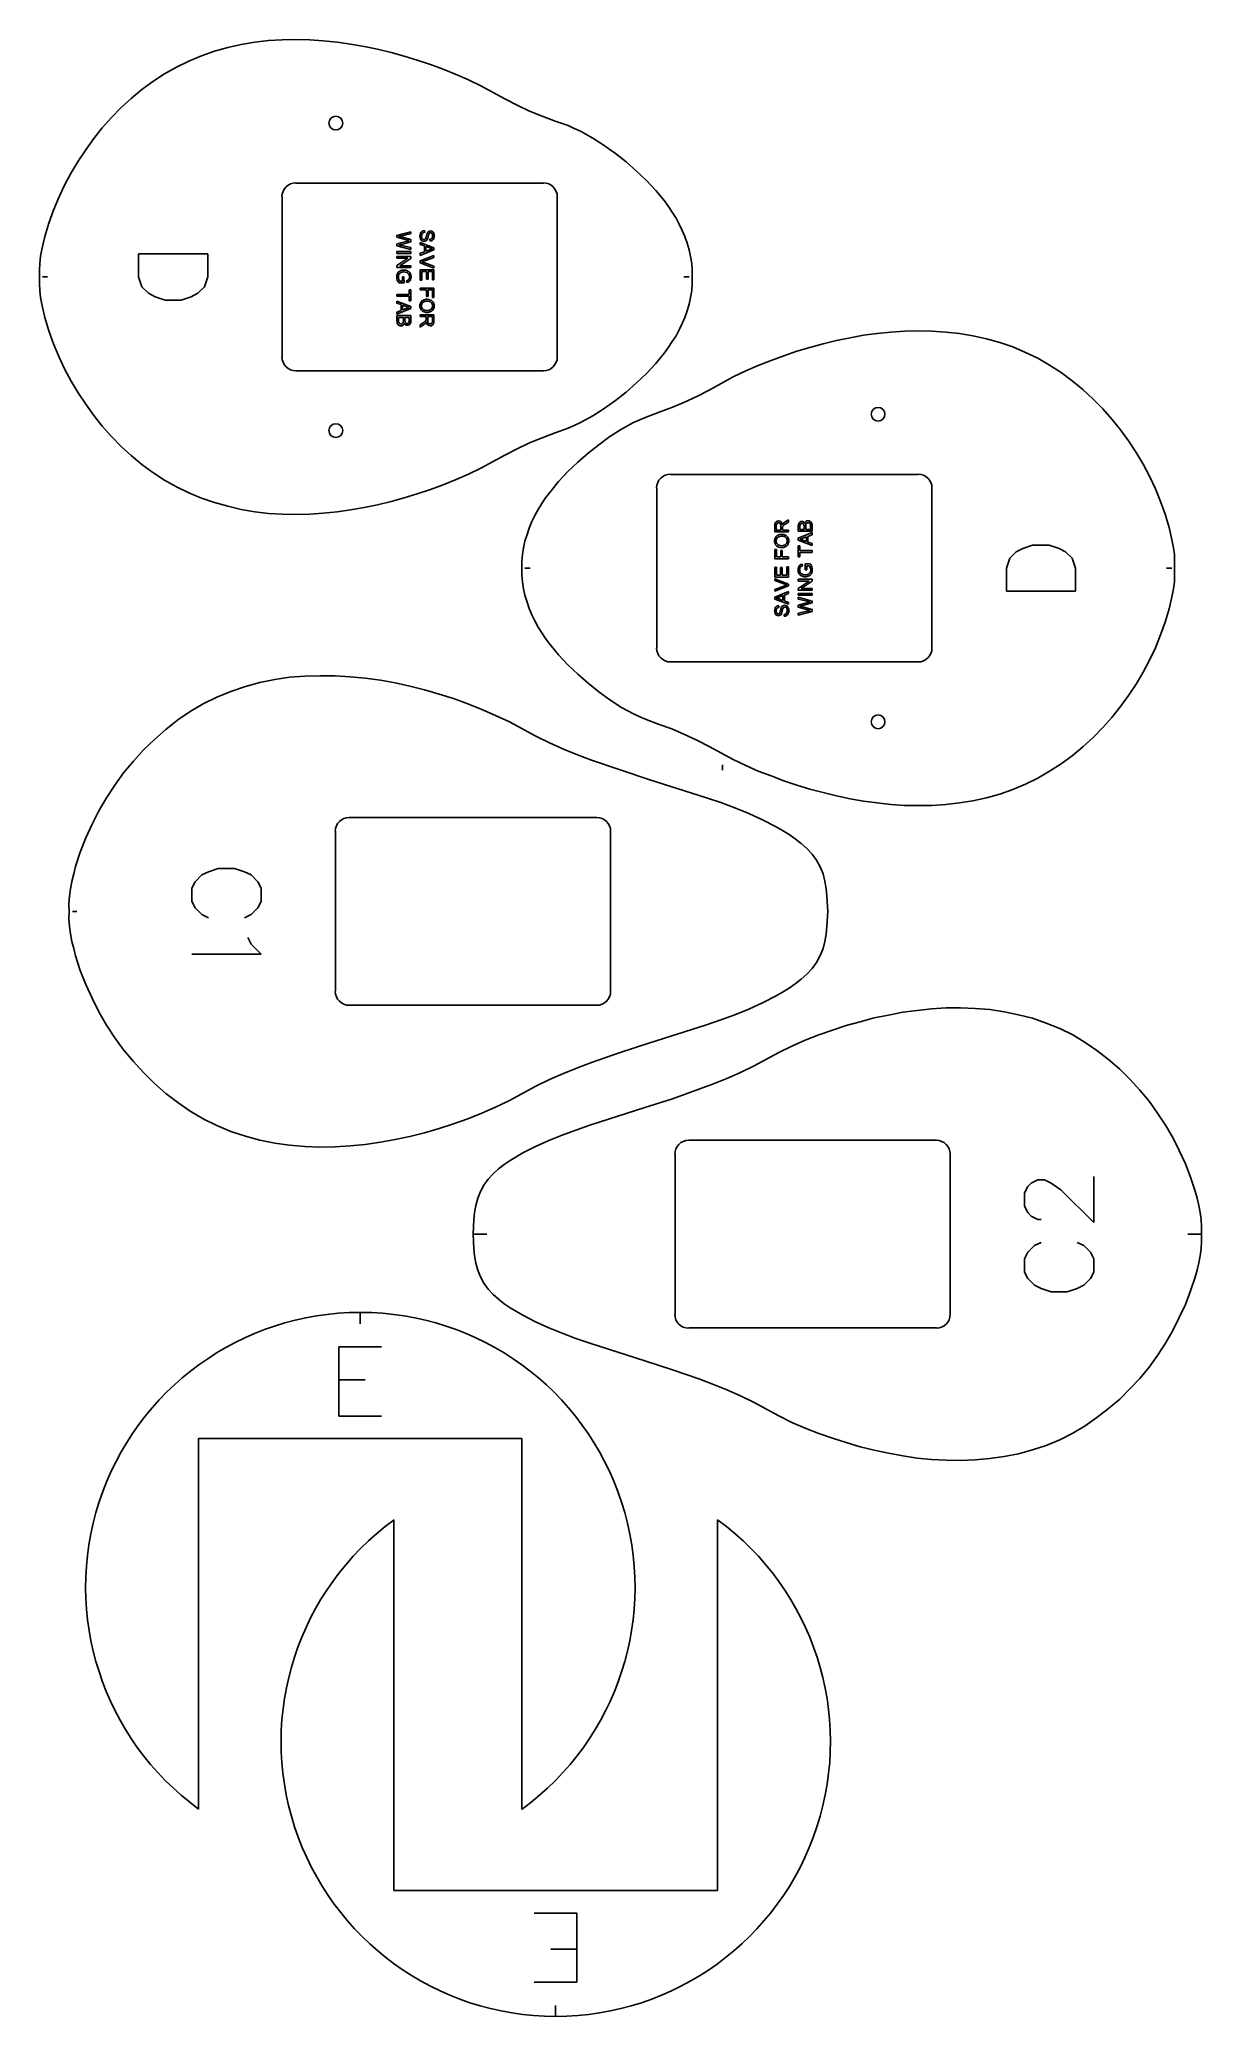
# Model space of a CAD drawing. Extents: x 276 to 490, y 8 to 371.
import ezdxf

# ---------------------------------------------------------------- set-up
doc = ezdxf.new("R2010")
doc.units = 0
doc.layers.add('Layer_1', color=7, linetype='CONTINUOUS')

msp = doc.modelspace()

# ---------------------------------------------------------------- linework, layer by layer
at = {"layer": 'Layer_1', "color": 7}
for p, q in [((313.106594, 370.270998), (315.587158, 370.667887)), ((315.587158, 370.667887), (318.117309, 370.965547)), ((318.117309, 370.965547), (320.647488, 371.114391)), ((320.647488, 371.114391), (323.177638, 371.164001)), ((323.177638, 371.164001), (325.70782, 371.114391)), ((325.70782, 371.114391), (328.18839, 370.915932)), ((328.18839, 370.915932), (330.71854, 370.667887)), ((330.71854, 370.667887), (333.1991, 370.320612)), ((301.199921, 366.103648), (303.482026, 367.195114)), ((303.482026, 367.195114), (305.813746, 368.187323)), ((305.813746, 368.187323), (308.195081, 369.030716)), ((308.195081, 369.030716), (310.62603, 369.725265)), ((310.62603, 369.725265), (313.106594, 370.270998)), ((333.1991, 370.320612), (335.67966, 369.874109)), ((335.67966, 369.874109), (338.16023, 369.37799)), ((338.16023, 369.37799), (340.64076, 368.782671)), ((340.64076, 368.782671), (343.07171, 368.137708)), ((343.07171, 368.137708), (345.45305, 367.393544)), ((345.45305, 367.393544), (347.884, 366.599766)), ((294.849695, 361.985941), (296.883755, 363.474268)), ((296.883755, 363.474268), (299.017016, 364.863394)), ((299.017016, 364.863394), (301.199921, 366.103648)), ((347.884, 366.599766), (350.21572, 365.706759)), ((350.21572, 365.706759), (352.59704, 364.764165)), ((352.59704, 364.764165), (354.87918, 363.771928)), ((354.87918, 363.771928), (357.16129, 362.68049)), ((291.029619, 358.661984), (292.914864, 360.34877)), ((292.914864, 360.34877), (294.849695, 361.985941)), ((357.16129, 362.68049), (361.57669, 360.24954)), ((361.57669, 360.24954), (363.80918, 359.108488)), ((287.556846, 354.941138), (289.243632, 356.826382)), ((289.243632, 356.826382), (291.029619, 358.661984)), ((363.80918, 359.108488), (366.09128, 358.01705)), ((366.09128, 358.01705), (368.423, 357.074427)), ((368.423, 357.074427), (370.80434, 356.18142)), ((370.80434, 356.18142), (373.18567, 355.338055)), ((284.530577, 350.92266), (286.018905, 352.956692)), ((286.018905, 352.956692), (287.556846, 354.941138)), ((373.18567, 355.338055), (374.32674, 354.841937)), ((374.32674, 354.841937), (375.46781, 354.296203)), ((375.46781, 354.296203), (377.7003, 353.055921)), ((377.7003, 353.055921), (379.83359, 351.716438)), ((281.851583, 346.656081), (283.141451, 348.838985)), ((283.141451, 348.838985), (284.530577, 350.92266)), ((379.83359, 351.716438), (381.86765, 350.228083)), ((381.86765, 350.228083), (383.85209, 348.690141)), ((280.660916, 344.42359), (281.851583, 346.656081)), ((383.85209, 348.690141), (385.73731, 347.003355)), ((385.73731, 347.003355), (387.57291, 345.266983)), ((387.57291, 345.266983), (389.30931, 343.431381)), ((278.626855, 339.809765), (279.569449, 342.141485)), ((279.569449, 342.141485), (280.660916, 344.42359)), ((320.647483, 312.821304), (320.647483, 342.240714)), ((323.177633, 344.770865), (368.67107, 344.770865)), ((371.20122, 342.240714), (371.20122, 312.821304)), ((389.30931, 343.431381), (390.89687, 341.496522)), ((390.89687, 341.496522), (391.64103, 340.454699)), ((277.783462, 337.42843), (278.626855, 339.809765)), ((391.64103, 340.454699), (392.33558, 339.412875)), ((392.33558, 339.412875), (393.03013, 338.321409)), ((393.03013, 338.321409), (393.62548, 337.229971)), ((276.493566, 332.566531), (277.039299, 334.99748)), ((277.039299, 334.99748), (277.783462, 337.42843)), ((341.73223, 335.173098), (344.27256, 335.847168)), ((341.73223, 334.829996), (341.73223, 335.173098)), ((343.6678, 334.291086), (341.73223, 334.829996)), ((342.55706, 334.894113), (344.27256, 334.410653)), ((344.27256, 335.502335), (342.60731, 335.115915)), ((344.27256, 335.847168), (344.27256, 335.502335)), ((344.27256, 334.410653), (344.27256, 334.005171)), ((346.81487, 336.078327), (346.81494, 336.078334)), ((346.81494, 336.078334), (346.84264, 335.761226)), ((347.82345, 334.132358), (347.79915, 334.454664)), ((393.62548, 337.229971), (394.1712, 336.088919)), ((394.1712, 336.088919), (394.6673, 334.947866)), ((394.6673, 334.947866), (395.06419, 333.757198)), ((276.096677, 330.036352), (276.245521, 331.326249)), ((276.245521, 331.326249), (276.493566, 332.566531)), ((341.73223, 333.601422), (343.6678, 334.136866)), ((341.73223, 333.277383), (341.73223, 333.601422)), ((344.27256, 332.580786), (341.73223, 333.277383)), ((341.73223, 332.20937), (344.27256, 332.20937)), ((341.73223, 331.873201), (341.73223, 332.20937)), ((344.27256, 331.873201), (341.73223, 331.873201)), ((341.73223, 331.283481), (344.27256, 331.283481)), ((341.73223, 330.961175), (341.73223, 331.283481)), ((341.73223, 329.626896), (343.72845, 330.961175)), ((343.72845, 330.961175), (341.73223, 330.961175)), ((344.27256, 330.938648), (342.27807, 329.60437)), ((342.64023, 333.317238), (344.27256, 332.918688)), ((344.27256, 334.005171), (342.9868, 333.641277)), ((344.27256, 332.918688), (344.27256, 332.580786)), ((344.27256, 332.20937), (344.27256, 331.873201)), ((344.27256, 331.283481), (344.27256, 330.938648)), ((345.99878, 333.875897), (348.53911, 332.900314)), ((345.99878, 333.518934), (345.99878, 333.875897)), ((346.76816, 333.239949), (345.99878, 333.518934)), ((348.53911, 332.538153), (345.99878, 331.498456)), ((345.99878, 331.881411), (346.76816, 332.177725)), ((345.99878, 331.498456), (345.99878, 331.881411)), ((345.99878, 330.503798), (348.53911, 331.488045)), ((348.53911, 331.124151), (346.69364, 330.463943)), ((346.76816, 332.177725), (346.76816, 333.239949)), ((347.04194, 333.14291), (347.04194, 332.281694)), ((347.78706, 332.863925), (347.04194, 333.14291)), ((347.04194, 332.281694), (347.74547, 332.546817)), ((348.53911, 332.900314), (348.53911, 332.538153)), ((348.53911, 331.488045), (348.53911, 331.124151)), ((395.06419, 333.757198), (395.46108, 332.516916)), ((395.46108, 332.516916), (395.70915, 331.276634)), ((395.70915, 331.276634), (395.90758, 330.036352)), ((276.047057, 328.79607), (276.096677, 330.036352)), ((276.047057, 327.555788), (276.047057, 328.79607)), ((276.047057, 327.555788), (276.047057, 326.26592)), ((277.535384, 327.555788), (276.59279, 327.555788)), ((341.73223, 329.282063), (341.73223, 329.626896)), ((344.27256, 329.282063), (341.73223, 329.282063)), ((342.27807, 329.60437), (344.27256, 329.60437)), ((342.72861, 327.529107), (343.02665, 327.529107)), ((342.72893, 326.782259), (342.72861, 327.529107)), ((343.02665, 327.529107), (343.02865, 326.45302)), ((344.27256, 329.60437), (344.27256, 329.282063)), ((345.99878, 330.158965), (345.99878, 330.503798)), ((348.53911, 329.164322), (345.99878, 330.158965)), ((345.99878, 328.855867), (348.53911, 328.855867)), ((345.99878, 326.960152), (345.99878, 328.855867)), ((347.16324, 328.519698), (346.29856, 328.519698)), ((346.29856, 328.519698), (346.29856, 326.960152)), ((346.69364, 330.193622), (348.53911, 329.507422)), ((347.16324, 327.114373), (347.16324, 328.519698)), ((347.46129, 327.114373), (347.16324, 327.114373)), ((348.23933, 328.519698), (347.46129, 328.519698)), ((347.46129, 328.519698), (347.46129, 327.114373)), ((348.23933, 327.019068), (348.23933, 328.519698)), ((348.53911, 327.019068), (348.23933, 327.019068)), ((348.53911, 329.507422), (348.53911, 329.164322)), ((348.53911, 328.855867), (348.53911, 327.019068)), ((395.46107, 327.555788), (394.46886, 327.555788)), ((395.90758, 330.036352), (396.00678, 328.79607)), ((396.00678, 328.79607), (396.00678, 327.555788)), ((396.00678, 326.26592), (396.00678, 327.555788)), ((276.047057, 326.26592), (276.096677, 325.025638)), ((276.096677, 325.025638), (276.245521, 323.785356)), ((276.245521, 323.785356), (276.493566, 322.545074)), ((341.73223, 324.323908), (343.97278, 324.323908)), ((341.73223, 323.987739), (341.73223, 324.323908)), ((343.97278, 323.987739), (341.73223, 323.987739)), ((343.02865, 326.45302), (342.08599, 326.45302)), ((342.25587, 326.782259), (342.72893, 326.782259)), ((343.56234, 326.491143), (343.47914, 326.794388)), ((343.97278, 324.323908), (343.97278, 325.160864)), ((343.97278, 325.160864), (344.27256, 325.160864)), ((343.97278, 323.147317), (343.97278, 323.987739)), ((344.27256, 325.160864), (344.27256, 323.147317)), ((346.29856, 326.960152), (345.99878, 326.960152)), ((345.99878, 325.491738), (348.53911, 325.491738)), ((345.99878, 325.15557), (345.99878, 325.491738)), ((347.15284, 325.15557), (345.99878, 325.15557)), ((347.15284, 323.963383), (347.15284, 325.15557)), ((347.45262, 323.963383), (347.15284, 323.963383)), ((347.23602, 323.44296), (347.23602, 323.44296)), ((348.23933, 325.15557), (347.45262, 325.15557)), ((347.45262, 325.15557), (347.45262, 323.963383)), ((348.23933, 323.777971), (348.23933, 325.15557)), ((348.53911, 323.777971), (348.23933, 323.777971)), ((348.53911, 325.491738), (348.53911, 323.777971)), ((395.46108, 322.545074), (395.70915, 323.785356)), ((395.70915, 323.785356), (395.90758, 325.025638)), ((395.90758, 325.025638), (396.00678, 326.26592)), ((276.493566, 322.545074), (277.039299, 320.06451)), ((277.039299, 320.06451), (277.783462, 317.633589)), ((341.7322, 319.480065), (341.73223, 320.448717)), ((341.73223, 323.080896), (344.27256, 322.105313)), ((341.73223, 322.723933), (341.73223, 323.080896)), ((342.50161, 322.444948), (341.73223, 322.723933)), ((344.27256, 321.743152), (341.73223, 320.703455)), ((341.73223, 321.08641), (342.50161, 321.382724)), ((341.73223, 320.703455), (341.73223, 321.08641)), ((341.73223, 320.448717), (344.27256, 320.448717)), ((342.9053, 320.112549), (342.03201, 320.112548)), ((342.03201, 320.112548), (342.03201, 319.480066)), ((342.50161, 321.382724), (342.50161, 322.444948)), ((342.77539, 322.347909), (342.77539, 321.486693)), ((343.52051, 322.068924), (342.77539, 322.347909)), ((342.77539, 321.486693), (343.47892, 321.751816)), ((342.9053, 319.52512), (342.9053, 320.112549)), ((343.20514, 320.112548), (343.20514, 319.563242)), ((343.97274, 320.112548), (343.20514, 320.112548)), ((343.97274, 319.604829), (343.97274, 320.112548)), ((344.27256, 323.147317), (343.97278, 323.147317)), ((344.27256, 322.105313), (344.27256, 321.743152)), ((344.27256, 320.448717), (344.27256, 319.495661)), ((345.99878, 320.574625), (348.53911, 320.574625)), ((345.99879, 320.238456), (345.99878, 320.574625)), ((347.12686, 320.238456), (345.99879, 320.238456)), ((347.12686, 319.84857), (347.12686, 320.238456)), ((347.23102, 323.096394), (347.23102, 323.096394)), ((348.25841, 320.238457), (347.41797, 320.238456)), ((347.41797, 320.238456), (347.41797, 319.515867)), ((348.25841, 319.434424), (348.25841, 320.238457)), ((348.53911, 320.574625), (348.53911, 319.448286)), ((394.1712, 318.973072), (394.6673, 320.114124)), ((394.6673, 320.114124), (395.06419, 321.304792)), ((395.06419, 321.304792), (395.46108, 322.545074)), ((277.783462, 317.633589), (278.626855, 315.252226)), ((345.9988, 318.75862), (346.52731, 319.094789)), ((346.6902, 318.777682), (345.9988, 318.33581)), ((345.9988, 318.33581), (345.9988, 318.75862)), ((392.33558, 315.649115), (393.03013, 316.740581)), ((393.03013, 316.740581), (393.62548, 317.832019)), ((393.62548, 317.832019), (394.1712, 318.973072)), ((425.0207, 316.36105), (422.54014, 315.864932)), ((427.50127, 316.807554), (425.0207, 316.36105)), ((429.98183, 317.154828), (427.50127, 316.807554)), ((432.51198, 317.402873), (429.98183, 317.154828)), ((434.99254, 317.551717), (432.51198, 317.402873)), ((437.52272, 317.650947), (434.99254, 317.551717)), ((440.05287, 317.601337), (437.52272, 317.650947)), ((442.58305, 317.402878), (440.05287, 317.601337)), ((445.11323, 317.154833), (442.58305, 317.402878)), ((447.59377, 316.708329), (445.11323, 317.154833)), ((450.07433, 316.162596), (447.59377, 316.708329)), ((452.50528, 315.468047), (450.07433, 316.162596)), ((278.626855, 315.252226), (279.569449, 312.920505)), ((279.569449, 312.920505), (280.660916, 310.6384)), ((389.30931, 311.630637), (390.89687, 313.565468)), ((390.89687, 313.565468), (391.64103, 314.607291)), ((391.64103, 314.607291), (392.33558, 315.649115)), ((412.81637, 313.037093), (410.48465, 312.1937)), ((415.24732, 313.880486), (412.81637, 313.037093)), ((417.62865, 314.575035), (415.24732, 313.880486)), ((420.0596, 315.269584), (417.62865, 314.575035)), ((422.54014, 315.864932), (420.0596, 315.269584)), ((454.88661, 314.674269), (452.50528, 315.468047)), ((457.21833, 313.68206), (454.88661, 314.674269)), ((459.50044, 312.590594), (457.21833, 313.68206)), ((461.68334, 311.300726), (459.50044, 312.590594)), ((280.660916, 310.6384), (281.851583, 308.405909)), ((368.67107, 310.291126), (323.177633, 310.291126)), ((385.73731, 308.058635), (387.57291, 309.795007)), ((387.57291, 309.795007), (389.30931, 311.630637)), ((403.53907, 309.167431), (399.12368, 306.736482)), ((405.82121, 310.258869), (403.53907, 309.167431)), ((408.10331, 311.251106), (405.82121, 310.258869)), ((410.48465, 312.1937), (408.10331, 311.251106)), ((463.81661, 309.961214), (461.68334, 311.300726)), ((465.85067, 308.423273), (463.81661, 309.961214)), ((281.851583, 308.405909), (283.141451, 306.223005)), ((283.141451, 306.223005), (284.530577, 304.13933)), ((381.86765, 304.833907), (383.85209, 306.371849)), ((383.85209, 306.371849), (385.73731, 308.058635)), ((396.84157, 305.595429), (394.55947, 304.503991)), ((399.12368, 306.736482), (396.84157, 305.595429)), ((467.7855, 306.835716), (465.85067, 308.423273)), ((469.67074, 305.099316), (467.7855, 306.835716)), ((284.530577, 304.13933), (286.018905, 302.105298)), ((286.018905, 302.105298), (287.556846, 300.120852)), ((375.46781, 300.765787), (377.7003, 302.006069)), ((377.7003, 302.006069), (379.83359, 303.34558)), ((379.83359, 303.34558), (381.86765, 304.833907)), ((387.51469, 301.775354), (386.37364, 301.279263)), ((389.89603, 302.668361), (387.51469, 301.775354)), ((392.22775, 303.561369), (389.89603, 302.668361)), ((394.55947, 304.503991), (392.22775, 303.561369)), ((471.45673, 303.313329), (469.67074, 305.099316)), ((473.0939, 301.428084), (471.45673, 303.313329)), ((287.556846, 300.120852), (289.243632, 298.235608)), ((289.243632, 298.235608), (291.029619, 296.400006)), ((366.09128, 297.044941), (368.423, 297.987563)), ((368.423, 297.987563), (370.80434, 298.88057)), ((370.80434, 298.88057), (373.18567, 299.723963)), ((373.18567, 299.723963), (374.32674, 300.220054)), ((374.32674, 300.220054), (375.46781, 300.765787)), ((380.86678, 298.20338), (378.83275, 296.715024)), ((383.00007, 299.542863), (380.86678, 298.20338)), ((385.23256, 300.783145), (383.00007, 299.542863)), ((386.37364, 301.279263), (385.23256, 300.783145)), ((474.68146, 299.443638), (473.0939, 301.428084)), ((476.16978, 297.409578), (474.68146, 299.443638)), ((291.029619, 296.400006), (292.914864, 294.71322)), ((292.914864, 294.71322), (294.849695, 293.076049)), ((357.16129, 292.3815), (361.57669, 294.81245)), ((361.57669, 294.81245), (363.80918, 295.953503)), ((363.80918, 295.953503), (366.09128, 297.044941)), ((376.8483, 295.127468), (374.96306, 293.490297)), ((378.83275, 296.715024), (376.8483, 295.127468)), ((477.55891, 295.276317), (476.16978, 297.409578)), ((478.84881, 293.143027), (477.55891, 295.276317)), ((294.849695, 293.076049), (296.883755, 291.587722)), ((296.883755, 291.587722), (299.017016, 290.198624)), ((352.59704, 290.297825), (354.87918, 291.290062)), ((354.87918, 291.290062), (357.16129, 292.3815)), ((373.12746, 291.753924), (371.39106, 289.918295)), ((374.96306, 293.490297), (373.12746, 291.753924)), ((392.02927, 291.257811), (437.5227, 291.257811)), ((480.03947, 290.910536), (478.84881, 293.143027)), ((481.13091, 288.628431), (480.03947, 290.910536)), ((299.017016, 290.198624), (301.199921, 288.958342)), ((301.199921, 288.958342), (303.482026, 287.866876)), ((303.482026, 287.866876), (305.813746, 286.874667)), ((343.07171, 286.924282), (345.45305, 287.668446)), ((345.45305, 287.668446), (347.884, 288.462224)), ((347.884, 288.462224), (350.21572, 289.355231)), ((350.21572, 289.355231), (352.59704, 290.297825)), ((369.8035, 287.933849), (369.05934, 286.94164)), ((371.39106, 289.918295), (369.8035, 287.933849)), ((389.49912, 259.308251), (389.49912, 288.727632)), ((440.05285, 288.727632), (440.05285, 259.308251)), ((482.07351, 286.296683), (481.13091, 288.628431)), ((305.813746, 286.874667), (308.195081, 286.080889)), ((308.195081, 286.080889), (310.62603, 285.38634)), ((310.62603, 285.38634), (313.106594, 284.790992)), ((313.106594, 284.790992), (315.587158, 284.394103)), ((315.587158, 284.394103), (318.117309, 284.096444)), ((318.117309, 284.096444), (320.647488, 283.9476)), ((320.647488, 283.9476), (323.177638, 283.89801)), ((323.177638, 283.89801), (325.70782, 283.9476)), ((325.70782, 283.9476), (328.18839, 284.146058)), ((328.18839, 284.146058), (330.71854, 284.394103)), ((330.71854, 284.394103), (333.1991, 284.741378)), ((333.1991, 284.741378), (335.67966, 285.187882)), ((335.67966, 285.187882), (338.16023, 285.684)), ((338.16023, 285.684), (340.64076, 286.279348)), ((340.64076, 286.279348), (343.07171, 286.924282)), ((367.07489, 283.716913), (366.52918, 282.57586)), ((367.67024, 284.808351), (367.07489, 283.716913)), ((368.36479, 285.899789), (367.67024, 284.808351)), ((369.05934, 286.94164), (368.36479, 285.899789)), ((482.9169, 283.915376), (482.07351, 286.296683)), ((483.66106, 281.484427), (482.9169, 283.915376)), ((365.63618, 280.194525), (365.23929, 279.003858)), ((366.03307, 281.385193), (365.63618, 280.194525)), ((366.52918, 282.57586), (366.03307, 281.385193)), ((411.16902, 280.676682), (411.16902, 281.80302)), ((413.70935, 280.676682), (411.16902, 280.676682)), ((411.44973, 281.816883), (411.44973, 281.01285)), ((411.44973, 281.01285), (412.29016, 281.01285)), ((412.29016, 281.01285), (412.29016, 281.73544)), ((412.58128, 281.402737), (412.58128, 281.01285)), ((412.58128, 281.01285), (413.70935, 281.01285)), ((413.01794, 282.473625), (413.70934, 282.915497)), ((413.70934, 282.492686), (413.18082, 282.156517)), ((413.70934, 282.915497), (413.70934, 282.492686)), ((413.70935, 281.01285), (413.70935, 280.676682)), ((415.48518, 280.80259), (415.48518, 281.755646)), ((418.02551, 280.80259), (415.48518, 280.80259)), ((415.48518, 279.508155), (418.02551, 280.547852)), ((415.785, 281.646478), (415.785, 281.138759)), ((415.785, 281.138759), (416.5526, 281.138759)), ((416.98235, 279.764614), (416.27882, 279.499491)), ((416.5526, 281.138759), (416.5526, 281.688066)), ((416.85245, 281.726187), (416.85245, 281.138758)), ((416.85245, 281.138758), (417.72573, 281.138759)), ((416.98235, 278.903398), (416.98235, 279.764614)), ((418.02551, 280.164897), (417.25613, 279.868583)), ((417.25613, 279.868583), (417.25613, 278.806359)), ((417.72573, 281.138759), (417.72573, 281.771241)), ((418.02554, 281.771242), (418.02551, 280.80259)), ((418.02551, 280.547852), (418.02551, 280.164897)), ((484.2068, 279.003863), (483.66106, 281.484427)), ((364.79278, 276.523294), (364.69358, 275.283012)), ((364.99121, 277.763576), (364.79278, 276.523294)), ((365.23929, 279.003858), (364.99121, 277.763576)), ((411.16902, 275.759569), (411.16902, 277.473336)), ((411.16902, 277.473336), (411.4688, 277.473336)), ((411.4688, 277.473336), (411.4688, 276.095737)), ((412.2555, 276.095737), (412.2555, 277.287924)), ((412.2555, 277.287924), (412.55528, 277.287924)), ((412.47211, 277.808346), (412.47211, 277.808346)), ((412.47711, 278.154912), (412.47711, 278.154912)), ((412.55528, 277.287924), (412.55528, 276.095737)), ((415.48518, 279.145994), (415.48518, 279.508155)), ((418.02551, 278.170411), (415.48518, 279.145994)), ((415.48518, 276.090442), (415.48518, 278.103989)), ((415.48518, 278.103989), (415.78496, 278.103989)), ((415.78496, 278.103989), (415.78496, 277.263567)), ((415.78496, 277.263567), (418.02551, 277.263567)), ((418.02551, 276.927398), (415.78496, 276.927398)), ((415.78496, 276.927398), (415.78496, 276.090442)), ((416.23723, 279.182383), (416.98235, 278.903398)), ((417.25613, 278.806359), (418.02551, 278.527374)), ((418.02551, 278.527374), (418.02551, 278.170411)), ((418.02551, 277.263567), (418.02551, 276.927398)), ((484.45484, 277.763581), (484.2068, 279.003863)), ((484.60368, 276.523299), (484.45484, 277.763581)), ((484.65328, 275.283017), (484.60368, 276.523299)), ((364.69358, 275.283012), (364.69358, 273.99312)), ((364.69358, 272.752866), (364.69358, 273.99312)), ((364.79278, 271.512584), (364.69358, 272.752866)), ((365.23927, 273.99312), (366.23148, 273.99312)), ((413.70935, 275.759569), (411.16902, 275.759569)), ((411.16902, 272.39544), (411.16902, 274.232239)), ((411.16902, 274.232239), (411.4688, 274.232239)), ((411.4688, 276.095737), (412.2555, 276.095737)), ((411.4688, 274.232239), (411.4688, 272.731609)), ((411.4688, 272.731609), (412.24684, 272.731609)), ((412.24684, 272.731609), (412.24684, 274.136933)), ((412.24684, 274.136933), (412.54489, 274.136933)), ((412.54489, 274.136933), (412.54489, 272.731609)), ((412.54489, 272.731609), (413.40957, 272.731609)), ((412.55528, 276.095737), (413.70935, 276.095737)), ((413.40957, 272.731609), (413.40957, 274.291155)), ((413.40957, 274.291155), (413.70935, 274.291155)), ((413.70935, 276.095737), (413.70935, 275.759569)), ((413.70935, 274.291155), (413.70935, 272.39544)), ((415.78496, 276.090442), (415.48518, 276.090442)), ((416.1954, 274.760163), (416.2786, 274.456918)), ((416.73109, 273.722199), (416.72909, 274.798286)), ((416.72909, 274.798286), (417.67175, 274.798286)), ((417.02913, 273.722199), (416.73109, 273.722199)), ((417.50199, 274.469049), (417.02892, 274.469049)), ((417.02892, 274.469049), (417.02913, 273.722199)), ((483.16495, 273.99312), (484.10755, 273.99312)), ((484.65328, 272.752866), (484.60368, 271.512584)), ((484.65328, 273.99312), (484.65328, 275.283017)), ((484.65328, 273.99312), (484.65328, 272.752866)), ((364.99121, 270.222688), (364.79278, 271.512584)), ((365.23929, 269.03202), (364.99121, 270.222688)), ((365.63618, 267.791738), (365.23929, 269.03202)), ((413.70935, 272.39544), (411.16902, 272.39544)), ((411.16902, 271.743884), (411.16902, 272.086985)), ((411.16902, 272.086985), (413.70935, 271.092341)), ((413.01448, 271.057684), (411.16902, 271.743884)), ((411.16902, 270.127155), (413.01448, 270.787363)), ((413.70935, 270.747508), (411.16902, 269.763261)), ((411.16902, 269.763261), (411.16902, 270.127155)), ((411.16902, 268.713155), (413.70935, 269.752852)), ((412.66618, 268.969613), (411.96266, 268.70449)), ((412.66618, 268.108397), (412.66618, 268.969613)), ((413.70935, 269.369897), (412.93997, 269.073583)), ((412.93997, 269.073583), (412.93997, 268.011359)), ((413.70935, 271.092341), (413.70935, 270.747508)), ((413.70935, 269.752852), (413.70935, 269.369897)), ((415.48518, 271.646937), (415.48518, 271.969243)), ((415.48518, 271.969243), (418.02551, 271.969243)), ((415.48518, 270.312659), (417.47967, 271.646937)), ((417.47967, 271.646937), (415.48518, 271.646937)), ((415.48518, 269.967826), (415.48518, 270.312659)), ((418.02551, 269.967826), (415.48518, 269.967826)), ((415.48518, 269.041938), (415.48518, 269.378107)), ((415.48518, 269.378107), (418.02551, 269.378107)), ((418.02551, 269.041938), (415.48518, 269.041938)), ((418.02551, 271.62441), (416.02929, 270.290132)), ((416.02929, 270.290132), (418.02551, 270.290132)), ((418.02551, 271.969243), (418.02551, 271.62441)), ((418.02551, 270.290132), (418.02551, 269.967826)), ((418.02551, 269.378107), (418.02551, 269.041938)), ((484.2068, 268.982405), (483.66106, 266.551456)), ((484.45484, 270.222688), (484.2068, 268.982405)), ((484.60368, 271.512584), (484.45484, 270.222688)), ((366.03307, 266.601071), (365.63618, 267.791738)), ((366.52918, 265.460018), (366.03307, 266.601071)), ((367.07489, 264.318965), (366.52918, 265.460018)), ((411.16902, 268.350993), (411.16902, 268.713155)), ((413.70935, 267.375411), (411.16902, 268.350993)), ((411.88468, 267.118944), (411.90898, 266.796638)), ((411.92107, 268.387383), (412.66618, 268.108397)), ((412.89319, 265.172973), (412.86549, 265.490081)), ((412.93997, 268.011359), (413.70935, 267.732373)), ((413.70935, 267.732373), (413.70935, 267.375411)), ((415.48518, 268.33262), (415.48518, 268.670522)), ((415.48518, 268.670522), (418.02551, 267.973925)), ((417.11751, 267.934069), (415.48518, 268.33262)), ((415.48518, 267.246136), (416.77094, 267.61003)), ((415.48518, 266.840654), (415.48518, 267.246136)), ((417.20068, 266.357195), (415.48518, 266.840654)), ((415.48518, 265.748972), (417.15043, 266.135393)), ((418.02551, 266.07821), (415.48518, 265.404139)), ((415.48518, 265.404139), (415.48518, 265.748972)), ((418.02551, 267.649885), (416.08994, 267.114441)), ((416.08994, 266.960219), (418.02551, 266.42131)), ((418.02551, 267.973925), (418.02551, 267.649885)), ((418.02551, 266.42131), (418.02551, 266.07821)), ((483.66106, 266.551456), (482.9169, 264.120507)), ((367.67024, 263.177913), (367.07489, 264.318965)), ((368.36479, 262.136061), (367.67024, 263.177913)), ((369.05934, 261.094238), (368.36479, 262.136061)), ((412.89326, 265.172976), (412.89319, 265.172973)), ((482.07351, 261.739172), (481.13091, 259.407452)), ((482.9169, 264.120507), (482.07351, 261.739172)), ((369.8035, 260.052414), (369.05934, 261.094238)), ((371.39106, 258.117555), (369.8035, 260.052414)), ((373.12746, 256.281954), (371.39106, 258.117555)), ((481.13091, 259.407452), (480.03947, 257.125346)), ((374.96306, 254.545553), (373.12746, 256.281954)), ((376.8483, 252.858795), (374.96306, 254.545553)), ((437.5227, 256.778072), (392.02927, 256.778072)), ((478.84881, 254.892856), (477.55891, 252.709951)), ((480.03947, 257.125346), (478.84881, 254.892856)), ((308.617375, 250.341899), (311.197169, 251.383751)), ((311.197169, 251.383751), (313.876163, 252.276758)), ((313.876163, 252.276758), (316.555158, 253.020922)), ((316.555158, 253.020922), (319.283795, 253.566627)), ((319.283795, 253.566627), (322.012404, 253.963516)), ((322.012404, 253.963516), (324.790628, 254.161974)), ((324.790628, 254.161974), (327.568852, 254.261204)), ((327.568852, 254.261204), (330.347076, 254.261204)), ((330.347076, 254.261204), (333.1253, 254.062745)), ((333.1253, 254.062745), (335.903524, 253.8147)), ((335.903524, 253.8147), (338.681747, 253.417811)), ((338.681747, 253.417811), (341.410357, 252.921692)), ((341.410357, 252.921692), (344.089351, 252.326345)), ((344.089351, 252.326345), (346.81796, 251.631796)), ((346.81796, 251.631796), (349.496955, 250.887632)), ((349.496955, 250.887632), (352.126363, 250.044239)), ((378.83275, 251.320854), (376.8483, 252.858795)), ((380.86678, 249.832498), (378.83275, 251.320854)), ((477.55891, 252.709951), (476.16978, 250.626276)), ((301.473371, 246.124963), (303.755505, 247.662904)), ((303.755505, 247.662904), (306.136839, 249.101645)), ((306.136839, 249.101645), (308.617375, 250.341899)), ((352.126363, 250.044239), (354.755743, 249.101645)), ((354.755743, 249.101645), (357.335536, 248.059794)), ((357.335536, 248.059794), (359.865687, 246.968356)), ((383.00007, 248.4434), (380.86678, 249.832498)), ((385.23256, 247.252733), (383.00007, 248.4434)), ((386.37364, 246.707), (385.23256, 247.252733)), ((474.68146, 248.592216), (473.0939, 246.607771)), ((476.16978, 250.626276), (474.68146, 248.592216)), ((297.157205, 242.552961), (299.24088, 244.388562)), ((299.24088, 244.388562), (301.473371, 246.124963)), ((359.865687, 246.968356), (362.395865, 245.777688)), ((362.395865, 245.777688), (367.257764, 243.148308)), ((387.51469, 246.21091), (386.37364, 246.707)), ((389.89603, 245.317902), (387.51469, 246.21091)), ((392.22775, 244.474509), (389.89603, 245.317902)), ((394.55947, 243.482272), (392.22775, 244.474509)), ((396.84157, 242.440449), (394.55947, 243.482272)), ((471.45673, 244.722554), (469.67074, 242.886953)), ((473.0939, 246.607771), (471.45673, 244.722554)), ((293.287543, 238.584058), (295.17276, 240.61813)), ((295.17276, 240.61813), (297.157205, 242.552961)), ((367.257764, 243.148308), (369.7383, 241.908026)), ((369.7383, 241.908026), (372.318093, 240.766974)), ((372.318093, 240.766974), (374.897859, 239.725111)), ((399.12368, 241.249782), (396.84157, 242.440449)), ((403.53907, 238.868447), (399.12368, 241.249782)), ((467.7855, 241.200167), (465.85067, 239.562996)), ((469.67074, 242.886953), (467.7855, 241.200167)), ((289.864385, 234.168663), (291.501557, 236.401182)), ((291.501557, 236.401182), (293.287543, 238.584058)), ((374.897859, 239.725111), (377.477652, 238.732902)), ((377.477652, 238.732902), (382.73644, 236.946887)), ((382.73644, 236.946887), (387.9952, 235.210515)), ((401.5807, 236.888918), (401.5807, 237.88114)), ((405.82121, 237.777009), (403.53907, 238.868447)), ((408.10331, 236.735157), (405.82121, 237.777009)), ((410.48465, 235.842178), (408.10331, 236.735157)), ((461.68334, 236.685543), (459.50044, 235.445289)), ((463.81661, 238.074669), (461.68334, 236.685543)), ((465.85067, 239.562996), (463.81661, 238.074669)), ((288.326444, 231.836943), (289.864385, 234.168663)), ((387.9952, 235.210515), (398.612005, 231.836943)), ((412.81637, 234.94917), (410.48465, 235.842178)), ((415.24732, 234.155392), (412.81637, 234.94917)), ((417.62865, 233.411228), (415.24732, 234.155392)), ((420.0596, 232.766266), (417.62865, 233.411228)), ((422.54014, 232.170946), (420.0596, 232.766266)), ((452.50528, 232.518221), (450.07433, 231.823672)), ((454.88661, 233.361614), (452.50528, 232.518221)), ((457.21833, 234.353822), (454.88661, 233.361614)), ((459.50044, 235.445289), (457.21833, 234.353822)), ((285.697035, 226.975044), (286.937318, 229.455608)), ((286.937318, 229.455608), (288.326444, 231.836943)), ((398.612005, 231.836943), (401.241385, 230.943935)), ((401.241385, 230.943935), (403.821178, 229.951727)), ((403.821178, 229.951727), (406.400943, 228.909875)), ((406.400943, 228.909875), (408.931122, 227.768822)), ((425.0207, 231.625213), (422.54014, 232.170946)), ((427.50127, 231.228324), (425.0207, 231.625213)), ((429.98183, 230.88105), (427.50127, 231.228324)), ((432.51198, 230.58339), (429.98183, 230.88105)), ((434.99254, 230.434546), (432.51198, 230.58339)), ((437.52272, 230.384926), (434.99254, 230.434546)), ((440.05287, 230.434546), (437.52272, 230.384926)), ((442.58305, 230.58339), (440.05287, 230.434546)), ((445.11323, 230.88105), (442.58305, 230.58339)), ((447.59377, 231.277939), (445.11323, 230.88105)), ((450.07433, 231.823672), (447.59377, 231.277939)), ((284.555983, 224.444894), (285.697035, 226.975044)), ((330.446277, 196.265755), (330.446277, 225.685176)), ((332.976456, 228.215326), (378.469861, 228.215326)), ((381.000039, 225.685176), (381.000039, 196.265755)), ((408.931122, 227.768822), (411.411658, 226.478954)), ((411.411658, 226.478954), (412.602325, 225.833991)), ((412.602325, 225.833991), (413.792993, 225.089828)), ((282.670767, 219.186106), (283.514159, 221.815486)), ((283.514159, 221.815486), (284.555983, 224.444894)), ((413.792993, 225.089828), (414.934073, 224.29605)), ((414.934073, 224.29605), (416.025512, 223.452657)), ((416.025512, 223.452657), (417.067335, 222.510063)), ((417.067335, 222.510063), (418.009957, 221.468211)), ((282.323492, 217.846594), (282.670767, 219.186106)), ((418.009957, 221.468211), (418.85335, 220.376773)), ((418.85335, 220.376773), (419.498284, 219.136491)), ((419.498284, 219.136491), (420.044017, 217.846594)), ((281.529714, 213.728887), (281.728144, 215.117985)), ((281.728144, 215.117985), (281.976218, 216.457496)), ((281.976218, 216.457496), (282.323492, 217.846594)), ((420.044017, 217.846594), (420.391292, 216.507111)), ((420.391292, 216.507111), (420.589722, 215.117985)), ((420.589722, 215.117985), (420.738566, 213.728887)), ((281.430484, 212.339761), (281.529714, 213.728887)), ((281.480099, 210.950663), (281.430484, 212.339761)), ((281.480099, 210.950663), (281.430484, 209.561537)), ((282.125033, 210.950663), (282.918812, 210.950663)), ((420.738566, 213.728887), (420.88741, 210.950663)), ((420.738566, 208.172428), (420.88741, 210.950663)), ((281.430484, 209.561537), (281.529714, 208.172428)), ((281.529714, 208.172428), (281.728144, 206.832928)), ((420.589722, 206.783316), (420.738566, 208.172428)), ((281.728144, 206.832928), (281.976218, 205.443816)), ((281.976218, 205.443816), (282.323492, 204.104316)), ((282.323492, 204.104316), (282.670767, 202.764816)), ((419.498284, 202.814425), (420.044017, 204.104316)), ((420.044017, 204.104316), (420.391292, 205.443816)), ((420.391292, 205.443816), (420.589722, 206.783316)), ((282.670767, 202.764816), (283.514159, 200.085813)), ((283.514159, 200.085813), (284.555983, 197.506034)), ((417.067335, 199.440868), (418.009957, 200.43309)), ((418.009957, 200.43309), (418.85335, 201.574149)), ((418.85335, 201.574149), (419.498284, 202.814425)), ((284.555983, 197.506034), (285.697035, 194.975866)), ((412.602325, 196.116922), (413.792993, 196.861088)), ((413.792993, 196.861088), (414.934073, 197.654867)), ((414.934073, 197.654867), (416.025512, 198.498257)), ((416.025512, 198.498257), (417.067335, 199.440868)), ((285.697035, 194.975866), (286.937318, 192.495308)), ((378.469861, 193.735587), (332.976456, 193.735587)), ((403.821178, 191.949586), (406.400943, 192.991421)), ((406.400943, 192.991421), (408.931122, 194.132476)), ((408.931122, 194.132476), (411.411658, 195.422365)), ((411.411658, 195.422365), (412.602325, 196.116922)), ((434.711998, 192.400533), (437.341378, 192.747813)), ((437.341378, 192.747813), (439.970786, 193.045478)), ((439.970786, 193.045478), (442.64978, 193.194314)), ((442.64978, 193.194314), (445.328775, 193.194314)), ((445.328775, 193.194314), (448.007769, 193.09509)), ((448.007769, 193.09509), (450.686792, 192.896646)), ((450.686792, 192.896646), (453.316172, 192.499756)), ((286.937318, 192.495308), (288.326444, 190.064361)), ((288.326444, 190.064361), (289.864385, 187.732639)), ((387.9952, 186.740416), (398.612005, 190.113973)), ((398.612005, 190.113973), (401.241385, 191.006975)), ((401.241385, 191.006975), (403.821178, 191.949586)), ((419.233322, 188.282809), (421.763501, 189.126199)), ((421.763501, 189.126199), (424.293651, 189.969589)), ((424.293651, 189.969589), (426.873445, 190.664144)), ((426.873445, 190.664144), (429.45321, 191.358701)), ((429.45321, 191.358701), (432.082618, 191.904423)), ((432.082618, 191.904423), (434.711998, 192.400533)), ((453.316172, 192.499756), (455.94558, 191.954035)), ((455.94558, 191.954035), (458.525345, 191.309089)), ((458.525345, 191.309089), (461.055524, 190.41609)), ((461.055524, 190.41609), (463.53606, 189.423867)), ((463.53606, 189.423867), (465.917395, 188.2332)), ((289.864385, 187.732639), (291.501557, 185.500139)), ((291.501557, 185.500139), (293.287543, 183.366858)), ((382.73644, 185.004027), (387.9952, 186.740416)), ((411.890859, 185.008475), (414.321809, 186.199142)), ((414.321809, 186.199142), (416.752758, 187.290586)), ((416.752758, 187.290586), (419.233322, 188.282809)), ((465.917395, 188.2332), (468.199528, 186.844088)), ((468.199528, 186.844088), (470.382404, 185.355752)), ((470.382404, 185.355752), (472.515694, 183.718584)), ((293.287543, 183.366858), (295.17276, 181.332804)), ((372.318093, 181.183968), (374.897859, 182.225803)), ((374.897859, 182.225803), (377.477652, 183.168414)), ((377.477652, 183.168414), (382.73644, 185.004027)), ((404.846084, 181.337249), (407.227419, 182.478307)), ((407.227419, 182.478307), (411.890859, 185.008475)), ((472.515694, 183.718584), (474.549754, 181.932583)), ((474.549754, 181.932583), (476.43497, 180.096973)), ((295.17276, 181.332804), (297.157205, 179.348355)), ((297.157205, 179.348355), (299.24088, 177.512745)), ((362.395865, 176.173242), (367.257764, 178.802633)), ((367.257764, 178.802633), (369.7383, 180.042912)), ((369.7383, 180.042912), (372.318093, 181.183968)), ((392.393706, 176.524971), (397.40442, 178.310972)), ((397.40442, 178.310972), (399.934599, 179.253583)), ((399.934599, 179.253583), (402.36552, 180.245805)), ((402.36552, 180.245805), (404.846084, 181.337249)), ((476.43497, 180.096973), (478.270572, 178.112524)), ((478.270572, 178.112524), (479.957358, 176.07847)), ((299.24088, 177.512745), (301.473371, 175.825965)), ((301.473371, 175.825965), (303.755505, 174.238408)), ((357.335536, 173.841519), (359.865687, 174.982578)), ((359.865687, 174.982578), (362.395865, 176.173242)), ((377.163075, 171.663078), (387.283734, 174.887802)), ((387.283734, 174.887802), (392.393706, 176.524971)), ((479.957358, 176.07847), (481.4953, 173.89558)), ((303.755505, 174.238408), (306.136839, 172.849296)), ((306.136839, 172.849296), (308.617375, 171.60902)), ((308.617375, 171.60902), (311.197169, 170.517574)), ((346.81796, 170.269517), (349.496955, 171.063295)), ((349.496955, 171.063295), (352.126363, 171.906685)), ((352.126363, 171.906685), (354.755743, 172.849296)), ((354.755743, 172.849296), (357.335536, 173.841519)), ((372.102746, 169.827465), (374.632897, 170.770078)), ((374.632897, 170.770078), (377.163075, 171.663078)), ((481.4953, 173.89558), (482.983627, 171.663078)), ((482.983627, 171.663078), (484.323138, 169.380966)), ((311.197169, 170.517574), (313.876163, 169.624574)), ((313.876163, 169.624574), (316.555158, 168.930017)), ((316.555158, 168.930017), (319.283795, 168.384295)), ((319.283795, 168.384295), (322.012404, 167.987406)), ((322.012404, 167.987406), (324.790628, 167.73935)), ((324.790628, 167.73935), (327.568852, 167.640129)), ((327.568852, 167.640129), (330.347076, 167.689738)), ((330.347076, 167.689738), (333.1253, 167.838573)), ((333.1253, 167.838573), (335.903524, 168.136239)), ((335.903524, 168.136239), (338.681747, 168.533128)), ((338.681747, 168.533128), (341.410357, 169.029238)), ((341.410357, 169.029238), (344.089351, 169.574963)), ((344.089351, 169.574963), (346.81796, 170.269517)), ((364.859512, 166.553131), (367.191233, 167.743798)), ((367.191233, 167.743798), (369.671797, 168.835242)), ((369.671797, 168.835242), (372.102746, 169.827465)), ((395.37036, 168.884854), (440.863765, 168.884854)), ((484.323138, 169.380966), (485.513806, 166.999629)), ((359.402294, 162.733072), (360.394503, 163.626074)), ((360.394503, 163.626074), (361.436354, 164.419852)), ((361.436354, 164.419852), (362.527792, 165.164019)), ((362.527792, 165.164019), (364.859512, 166.553131)), ((392.840181, 136.935279), (392.840181, 166.354686)), ((443.393944, 166.354686), (443.393944, 136.935279)), ((485.513806, 166.999629), (486.654858, 164.568685)), ((486.654858, 164.568685), (487.597481, 162.088127)), ((357.070574, 159.458738), (357.715508, 160.649403)), ((357.715508, 160.649403), (358.509287, 161.740849)), ((358.509287, 161.740849), (359.402294, 162.733072)), ((487.597481, 162.088127), (488.440873, 159.508347)), ((355.979108, 155.63868), (356.227181, 156.928568)), ((356.227181, 156.928568), (356.574456, 158.218459)), ((356.574456, 158.218459), (357.070574, 159.458738)), ((488.440873, 159.508347), (488.788148, 158.218459)), ((488.788148, 158.218459), (489.085808, 156.928568)), ((489.085808, 156.928568), (489.333853, 155.63868)), ((355.731063, 151.620177), (355.879907, 154.29918)), ((355.879907, 154.29918), (355.979108, 155.63868)), ((489.333853, 155.63868), (489.532311, 154.29918)), ((489.532311, 154.29918), (489.581926, 152.959677)), ((489.581926, 152.959677), (489.581926, 151.620177)), ((355.879907, 148.990786), (355.731063, 151.620177)), ((355.731063, 151.620177), (358.261241, 151.620177)), ((355.979108, 147.651286), (355.879907, 148.990786)), ((489.581926, 151.620177), (487.051747, 151.620177)), ((489.532311, 148.990786), (489.333853, 147.651286)), ((489.581926, 150.280677), (489.532311, 148.990786)), ((489.581926, 151.620177), (489.581926, 150.280677)), ((356.227181, 146.311786), (355.979108, 147.651286)), ((356.574456, 145.021894), (356.227181, 146.311786)), ((489.085808, 146.361395), (488.788148, 145.021894)), ((489.333853, 147.651286), (489.085808, 146.361395)), ((357.070574, 143.781615), (356.574456, 145.021894)), ((357.715508, 142.64056), (357.070574, 143.781615)), ((358.509287, 141.549116), (357.715508, 142.64056)), ((488.440873, 143.732006), (487.597481, 141.201839)), ((488.788148, 145.021894), (488.440873, 143.732006)), ((359.402294, 140.556893), (358.509287, 141.549116)), ((360.394503, 139.663891), (359.402294, 140.556893)), ((361.436354, 138.820501), (360.394503, 139.663891)), ((362.527792, 138.076335), (361.436354, 138.820501)), ((364.859512, 136.736835), (362.527792, 138.076335)), ((486.654858, 138.72128), (485.513806, 136.290334)), ((487.597481, 141.201839), (486.654858, 138.72128)), ((334.978332, 135.178843), (334.978332, 137.2129)), ((367.191233, 135.496556), (364.859512, 136.736835)), ((369.671797, 134.405112), (367.191233, 135.496556)), ((485.513806, 136.290334), (484.323138, 133.908999)), ((372.102746, 133.412889), (369.671797, 134.405112)), ((374.632897, 132.470278), (372.102746, 133.412889)), ((377.163075, 131.626888), (374.632897, 132.470278)), ((387.283734, 128.352551), (377.163075, 131.626888)), ((440.863765, 134.405112), (395.37036, 134.405112)), ((482.983627, 131.577276), (481.4953, 129.344774)), ((484.323138, 133.908999), (482.983627, 131.577276)), ((392.393706, 126.715383), (387.283734, 128.352551)), ((479.957358, 127.211496), (478.270572, 125.127829)), ((481.4953, 129.344774), (479.957358, 127.211496)), ((397.40442, 124.978994), (392.393706, 126.715383)), ((399.934599, 124.036383), (397.40442, 124.978994)), ((402.36552, 123.04416), (399.934599, 124.036383)), ((478.270572, 125.127829), (476.43497, 123.192993)), ((404.846084, 121.952716), (402.36552, 123.04416)), ((407.227419, 120.762049), (404.846084, 121.952716)), ((411.890859, 118.231879), (407.227419, 120.762049)), ((474.549754, 121.307771), (472.515694, 119.571379)), ((476.43497, 123.192993), (474.549754, 121.307771)), ((414.321809, 117.041211), (411.890859, 118.231879)), ((416.752758, 115.999377), (414.321809, 117.041211)), ((468.199528, 116.396269), (465.917395, 115.056766)), ((470.382404, 117.934213), (468.199528, 116.396269)), ((472.515694, 119.571379), (470.382404, 117.934213)), ((305.261263, 114.094107), (305.261263, 45.978014)), ((305.261263, 114.094107), (364.695402, 114.094107)), ((364.695402, 114.094107), (364.695402, 45.928402)), ((419.233322, 115.007157), (416.752758, 115.999377)), ((421.763501, 114.114155), (419.233322, 115.007157)), ((424.293651, 113.320377), (421.763501, 114.114155)), ((426.873445, 112.57621), (424.293651, 113.320377)), ((461.055524, 112.824267), (458.525345, 111.980876)), ((463.53606, 113.866098), (461.055524, 112.824267)), ((465.917395, 115.056766), (463.53606, 113.866098)), ((429.45321, 111.931265), (426.873445, 112.57621)), ((432.082618, 111.385543), (429.45321, 111.931265)), ((434.711998, 110.88943), (432.082618, 111.385543)), ((437.341378, 110.492541), (434.711998, 110.88943)), ((439.970786, 110.244484), (437.341378, 110.492541)), ((442.64978, 110.095652), (439.970786, 110.244484)), ((445.328775, 110.046043), (442.64978, 110.095652)), ((448.007769, 110.145264), (445.328775, 110.046043)), ((450.686792, 110.39332), (448.007769, 110.145264)), ((453.316172, 110.790209), (450.686792, 110.39332)), ((455.94558, 111.286319), (453.316172, 110.790209)), ((458.525345, 111.980876), (455.94558, 111.286319)), ((341.179714, 30.995445), (341.179714, 99.111544)), ((400.613853, 30.995445), (400.613853, 99.111544)), ((400.613853, 30.995445), (341.179714, 30.995445)), ((370.896784, 9.910707), (370.896784, 7.876647))]:
    msp.add_line(p, q, dxfattribs=at)
at = {"layer": 'Layer_1', "color": 3}
for p, q in [((294.254342, 331.772753), (306.954794, 331.772753)), ((294.254342, 327.555788), (294.254342, 331.772753)), ((306.954794, 331.772753), (306.954794, 327.555788)), ((294.84969, 325.720187), (294.254342, 327.555788)), ((306.954794, 327.555788), (306.359474, 325.720187)), ((296.089972, 324.529519), (294.84969, 325.720187)), ((297.280639, 323.884585), (296.089972, 324.529519)), ((299.116241, 323.289237), (297.280639, 323.884585)), ((303.928525, 323.884585), (302.092923, 323.289237)), ((305.119192, 324.529519), (303.928525, 323.884585)), ((306.359474, 325.720187), (305.119192, 324.529519)), ((302.092923, 323.289237), (299.116241, 323.289237)), ((454.34086, 275.82875), (455.53153, 277.019417)), ((455.53153, 277.019417), (456.77181, 277.614737)), ((456.77181, 277.614737), (458.55783, 278.259699)), ((458.55783, 278.259699), (461.5841, 278.259699)), ((461.5841, 278.259699), (463.4197, 277.614737)), ((463.4197, 277.614737), (464.61036, 277.019417)), ((464.61036, 277.019417), (465.85065, 275.82875)), ((453.74554, 273.99312), (454.34086, 275.82875)), ((453.74554, 269.776184), (453.74554, 273.99312)), ((465.85065, 275.82875), (466.44599, 273.99312)), ((466.44599, 273.99312), (466.44599, 269.776184)), ((466.44599, 269.776184), (453.74554, 269.776184)), ((307.079433, 218.243483), (305.888766, 217.648164)), ((308.865449, 218.838831), (307.079433, 218.243483)), ((311.891718, 218.838831), (308.865449, 218.838831)), ((313.727347, 218.243483), (311.891718, 218.838831)), ((314.918015, 217.648164), (313.727347, 218.243483)), ((304.648484, 216.407882), (304.053164, 215.217214)), ((304.053164, 215.217214), (304.053164, 212.786265)), ((305.888766, 217.648164), (304.648484, 216.407882)), ((316.158269, 216.407882), (314.918015, 217.648164)), ((316.753616, 215.217214), (316.158269, 216.407882)), ((316.753616, 212.786265), (316.753616, 215.217214)), ((304.053164, 212.786265), (304.648484, 211.595598)), ((304.648484, 211.595598), (305.888766, 210.355316)), ((314.918015, 210.355316), (316.158269, 211.595598)), ((316.158269, 211.595598), (316.753616, 212.786265)), ((305.888766, 210.355316), (307.079433, 209.759996)), ((313.727347, 209.759996), (314.918015, 210.355316)), ((314.322667, 206.138371), (314.918015, 204.947706)), ((314.918015, 204.947706), (316.753616, 203.112093)), ((316.753616, 203.112093), (304.053164, 203.112093)), ((457.086633, 159.210682), (457.681952, 160.401349)), ((457.681952, 160.401349), (458.2773, 160.996683)), ((458.2773, 160.996683), (459.517554, 161.592017)), ((459.517554, 161.592017), (460.708221, 161.592017)), ((460.708221, 161.592017), (461.948503, 160.996683)), ((461.948503, 160.996683), (463.734519, 159.806016)), ((469.787085, 153.753455), (469.787085, 162.236962)), ((457.086633, 156.779735), (457.086633, 159.210682)), ((457.681952, 155.589068), (457.086633, 156.779735)), ((463.734519, 159.806016), (469.787085, 153.753455)), ((458.2773, 154.944123), (457.681952, 155.589068)), ((459.517554, 154.348789), (458.2773, 154.944123)), ((460.112902, 154.348789), (459.517554, 154.348789)), ((458.922234, 149.536508), (457.681952, 148.296231)), ((460.112902, 150.131844), (458.922234, 149.536508)), ((467.951455, 149.536508), (466.760788, 150.131844)), ((469.191737, 148.296231), (467.951455, 149.536508)), ((457.681952, 148.296231), (457.086633, 147.105564)), ((457.086633, 147.105564), (457.086633, 144.674617)), ((469.787085, 147.105564), (469.191737, 148.296231)), ((469.787085, 144.674617), (469.787085, 147.105564)), ((457.086633, 144.674617), (457.681952, 143.48395)), ((457.681952, 143.48395), (458.922234, 142.243671)), ((458.922234, 142.243671), (460.112902, 141.648337)), ((466.760788, 141.648337), (467.951455, 142.243671)), ((467.951455, 142.243671), (469.191737, 143.48395)), ((469.191737, 143.48395), (469.787085, 144.674617)), ((460.112902, 141.648337), (461.948503, 141.053003)), ((461.948503, 141.053003), (464.925186, 141.053003)), ((464.925186, 141.053003), (466.760788, 141.648337)), ((331.059056, 118.211834), (331.059056, 130.912286)), ((331.059056, 130.912286), (338.897609, 130.912286)), ((331.059056, 124.859725), (335.87134, 124.859725)), ((331.059056, 118.211834), (338.897609, 118.211834)), ((374.816088, 26.877738), (366.977507, 26.877738)), ((374.816088, 26.877738), (374.816088, 14.177258)), ((374.816088, 20.229824), (370.003804, 20.229824)), ((374.816088, 14.177258), (366.977507, 14.177258))]:
    msp.add_line(p, q, dxfattribs=at)
at = {"layer": 'Layer_1', "color": 7}
for points in [[(330.49529, 357.074427), (329.79659, 357.074427), (329.2302, 356.508007), (329.2302, 355.809338)], [(331.76038, 355.809338), (331.76038, 356.508007), (331.19396, 357.074427), (330.49529, 357.074427)], [(329.2302, 355.809338), (329.2302, 355.110669), (329.79659, 354.544249), (330.49529, 354.544249)], [(330.49529, 354.544249), (331.19396, 354.544249), (331.76038, 355.110669), (331.76038, 355.809338)], [(323.152826, 344.820479), (321.741771, 344.820479), (320.597868, 343.676548), (320.597868, 342.265493)], [(371.20122, 342.265493), (371.20122, 343.676548), (370.05734, 344.820479), (368.64626, 344.820479)], [(342.60731, 335.115915), (342.43287, 335.074328), (342.259587, 335.038516), (342.08746, 335.008479)], [(342.08746, 335.008479), (342.35894, 334.943786), (342.515473, 334.905664), (342.55706, 334.894113)], [(343.96585, 334.216576), (343.84917, 334.243143), (343.74982, 334.267979), (343.6678, 334.291086)], [(345.95539, 334.995309), (345.95539, 335.225198), (345.98889, 335.418119), (346.05589, 335.574074)], [(346.05419, 334.506651), (345.988323, 334.651054), (345.95539, 334.81394), (345.95539, 334.995309)], [(346.33318, 334.172215), (346.214187, 334.249615), (346.12119, 334.361094), (346.05419, 334.506651)], [(346.05589, 335.574074), (346.122897, 335.728873), (346.2234, 335.850749), (346.3574, 335.939701)], [(346.33145, 335.400798), (346.281783, 335.285276), (346.25695, 335.155314), (346.25695, 335.010912)], [(346.25695, 335.010912), (346.25695, 334.882682), (346.276017, 334.76947), (346.31415, 334.671277)], [(346.31415, 334.671277), (346.352283, 334.573084), (346.40427, 334.500305), (346.47011, 334.452941)], [(346.52899, 335.657257), (346.44813, 335.601804), (346.382283, 335.516317), (346.33145, 335.400798)], [(346.3574, 335.939701), (346.492567, 336.027498), (346.645057, 336.073706), (346.81487, 336.078327)], [(346.47011, 334.452941), (346.53711, 334.404421), (346.60989, 334.380161), (346.68845, 334.380161)], [(346.84264, 335.761226), (346.715567, 335.746206), (346.611017, 335.71155), (346.52899, 335.657257)], [(346.68845, 334.380161), (346.768157, 334.380161), (346.837467, 334.403264), (346.89638, 334.449471)], [(346.89638, 334.449471), (346.956447, 334.495678), (347.0067, 334.571922), (347.04714, 334.678204)], [(347.04714, 334.678204), (347.07374, 334.746362), (347.11475, 334.897118), (347.17017, 335.130473)], [(347.33648, 334.489323), (347.268327, 334.341455), (347.181687, 334.232287), (347.07656, 334.161818)], [(347.17017, 335.130473), (347.22677, 335.363827), (347.27991, 335.52729), (347.32959, 335.620863)], [(347.32959, 335.620863), (347.393123, 335.742161), (347.47168, 335.832846), (347.56526, 335.892917)], [(347.49764, 335.052492), (347.43644, 334.778705), (347.38272, 334.590982), (347.33648, 334.489323)], [(347.67958, 335.558478), (347.620647, 335.493785), (347.56, 335.325123), (347.49764, 335.052492)], [(347.56526, 335.892917), (347.659987, 335.95183), (347.765687, 335.981287), (347.88236, 335.981287)], [(347.90485, 335.657248), (347.81359, 335.657248), (347.7385, 335.624325), (347.67958, 335.558478)], [(347.79915, 334.454664), (347.959723, 334.471991), (348.08102, 334.530907), (348.16304, 334.631413)], [(348.22373, 334.257122), (348.105897, 334.179722), (347.97247, 334.138134), (347.82345, 334.132358)], [(347.88236, 335.981287), (348.010593, 335.981287), (348.13016, 335.944897), (348.24106, 335.872118)], [(348.17344, 335.518621), (348.099507, 335.611039), (348.009977, 335.657248), (347.90485, 335.657248)], [(348.16304, 334.631413), (348.24506, 334.730762), (348.28607, 334.878052), (348.28607, 335.073284)], [(348.28607, 335.073284), (348.28607, 335.276603), (348.248527, 335.425048), (348.17344, 335.518621)], [(348.49059, 334.589825), (348.430523, 334.445422), (348.34157, 334.334521), (348.22373, 334.257122)], [(348.24106, 335.872118), (348.353113, 335.799339), (348.438023, 335.693059), (348.49579, 335.553278)], [(348.58239, 335.087147), (348.58239, 334.898846), (348.55179, 334.733072), (348.49059, 334.589825)], [(348.49579, 335.553278), (348.553523, 335.413497), (348.58239, 335.25812), (348.58239, 335.087147)], [(342.9868, 333.641277), (342.66796, 333.550015), (342.36818, 333.484168), (342.08746, 333.443735)], [(342.08746, 333.443735), (342.248033, 333.411388), (342.43229, 333.369223), (342.64023, 333.317238)], [(343.6678, 334.136866), (343.829533, 334.181919), (343.928883, 334.208489), (343.96585, 334.216576)], [(346.71613, 334.056116), (346.58097, 334.056116), (346.45332, 334.094816), (346.33318, 334.172215)], [(347.07656, 334.161818), (346.972587, 334.09135), (346.852443, 334.056116), (346.71613, 334.056116)], [(347.74547, 332.546817), (347.959183, 332.627682), (348.134777, 332.687754), (348.27225, 332.727031)], [(348.27225, 332.727031), (348.109363, 332.759378), (347.947633, 332.805009), (347.78706, 332.863925)], [(341.68914, 327.504848), (341.68914, 327.754375), (341.74228, 327.981376), (341.84856, 328.185849)], [(341.78794, 326.964205), (341.722073, 327.139798), (341.68914, 327.320013), (341.68914, 327.504848)], [(342.08599, 326.45302), (341.954297, 326.618217), (341.854947, 326.788612), (341.78794, 326.964205)], [(341.84856, 328.185849), (341.955993, 328.389168), (342.110793, 328.542812), (342.31296, 328.646782)], [(342.10335, 327.998705), (342.029417, 327.849682), (341.99245, 327.691417), (341.99245, 327.52391)], [(341.99245, 327.52391), (341.99245, 327.378352), (342.020183, 327.23626), (342.07565, 327.097634)], [(342.07565, 327.097634), (342.13225, 326.959007), (342.192323, 326.853882), (342.25587, 326.782259)], [(342.44298, 328.340072), (342.290493, 328.261517), (342.177283, 328.147728), (342.10335, 327.998705)], [(342.31296, 328.646782), (342.51512, 328.750751), (342.740963, 328.802736), (342.99049, 328.802736)], [(343.01135, 328.456172), (342.784923, 328.456172), (342.595467, 328.417472), (342.44298, 328.340072)], [(342.99049, 328.802736), (343.23771, 328.802736), (343.468177, 328.751329), (343.68189, 328.648515)], [(343.52253, 328.359132), (343.365423, 328.423825), (343.19503, 328.456172), (343.01135, 328.456172)], [(343.77379, 328.199712), (343.69755, 328.26787), (343.613797, 328.32101), (343.52253, 328.359132)], [(343.68189, 328.648515), (343.896763, 328.544545), (344.056183, 328.395522), (344.16015, 328.201445)], [(343.95747, 327.927658), (343.91127, 328.039714), (343.850043, 328.130399), (343.77379, 328.199712)], [(343.78412, 326.93648), (343.858053, 326.993087), (343.91697, 327.073952), (343.96087, 327.179076)], [(344.02847, 327.529107), (344.02847, 327.682751), (344.004803, 327.815601), (343.95747, 327.927658)], [(343.96087, 327.179076), (344.005937, 327.284201), (344.02847, 327.400878), (344.02847, 327.529107)], [(344.22601, 327.033518), (344.167077, 326.884495), (344.08448, 326.767818), (343.97822, 326.683487)], [(344.16015, 328.201445), (344.264123, 328.007368), (344.31611, 327.783833), (344.31611, 327.53084)], [(344.31611, 327.53084), (344.31611, 327.34716), (344.286077, 327.181386), (344.22601, 327.033518)], [(346.69364, 330.463943), (346.545773, 330.410803), (346.407147, 330.366327), (346.27776, 330.330516)], [(346.27776, 330.330516), (346.416387, 330.291236), (346.555013, 330.245605), (346.69364, 330.193622)], [(343.47914, 326.794388), (343.608527, 326.832508), (343.710187, 326.879872), (343.78412, 326.93648)], [(343.97822, 326.683487), (343.87194, 326.599156), (343.733313, 326.535041), (343.56234, 326.491143)], [(346.6018, 323.297402), (346.801653, 323.394441), (347.01306, 323.44296), (347.23602, 323.44296)], [(347.23602, 323.44296), (347.657673, 323.44296), (347.987487, 323.329749), (348.22546, 323.103326)], [(343.47892, 321.751816), (343.69264, 321.832681), (343.868233, 321.892753), (344.0057, 321.93203)], [(344.0057, 321.93203), (343.842813, 321.964377), (343.681083, 322.010008), (343.52051, 322.068924)], [(345.95546, 322.228247), (345.95546, 322.467378), (346.01322, 322.681093), (346.12874, 322.869394)], [(346.11141, 321.61136), (346.007443, 321.801971), (345.95546, 322.0076), (345.95546, 322.228247)], [(346.57408, 321.169488), (346.37076, 321.273458), (346.216537, 321.420749), (346.11141, 321.61136)], [(346.12874, 322.869394), (346.24426, 323.057695), (346.401947, 323.200364), (346.6018, 323.297402)], [(346.5067, 322.850333), (346.331107, 322.685136), (346.24331, 322.478352), (346.24331, 322.22998)], [(346.24331, 322.22998), (346.24331, 321.976987), (346.33226, 321.769047), (346.51016, 321.606161)], [(347.23102, 323.096394), (346.924887, 323.096394), (346.683447, 323.014374), (346.5067, 322.850333)], [(346.51016, 321.606161), (346.688067, 321.44212), (346.940483, 321.3601), (347.26741, 321.3601)], [(347.26548, 321.013534), (347.007867, 321.013534), (346.7774, 321.065519), (346.57408, 321.169488)], [(347.11476, 319.661424), (347.122827, 319.699546), (347.12686, 319.761928), (347.12686, 319.84857)], [(348.04892, 322.839936), (347.886033, 323.010908), (347.6134, 323.096394), (347.23102, 323.096394)], [(347.94648, 321.162557), (347.746627, 321.063208), (347.519627, 321.013534), (347.26548, 321.013534)], [(347.26741, 321.3601), (347.474197, 321.3601), (347.65441, 321.395334), (347.80805, 321.465802)], [(347.80805, 321.465802), (347.96285, 321.535115), (348.082417, 321.637352), (348.16675, 321.772513)], [(348.41608, 321.592299), (348.30402, 321.403998), (348.147487, 321.260751), (347.94648, 321.162557)], [(348.29498, 322.224781), (348.29498, 322.462756), (348.21296, 322.667808), (348.04892, 322.839936)], [(348.16675, 321.772513), (348.252237, 321.906518), (348.29498, 322.057274), (348.29498, 322.224781)], [(348.22546, 323.103326), (348.464593, 322.876903), (348.58416, 322.584632), (348.58416, 322.226514)], [(348.58416, 322.226514), (348.58416, 321.992005), (348.528133, 321.7806), (348.41608, 321.592299)], [(341.7738, 319.071118), (341.746067, 319.182019), (341.7322, 319.318334), (341.7322, 319.480065)], [(341.9003, 318.792132), (341.844833, 318.866066), (341.802667, 318.959061), (341.7738, 319.071118)], [(342.13596, 318.606719), (342.0343, 318.656394), (341.955747, 318.718198), (341.9003, 318.792132)], [(342.03201, 319.480066), (342.03201, 319.371475), (342.036043, 319.295231), (342.04411, 319.251332)], [(342.04411, 319.251332), (342.057977, 319.173933), (342.081077, 319.10924), (342.11341, 319.057256)], [(342.11341, 319.057256), (342.145743, 319.005271), (342.19253, 318.962528), (342.25377, 318.929026)], [(342.46866, 318.530475), (342.349673, 318.530475), (342.238773, 318.55589), (342.13596, 318.606719)], [(342.25377, 318.929026), (342.31617, 318.895525), (342.387793, 318.878774), (342.46864, 318.878774)], [(342.46864, 318.878774), (342.563373, 318.878774), (342.645397, 318.903034), (342.71471, 318.951553)], [(342.85335, 318.655239), (342.744763, 318.572063), (342.616533, 318.530475), (342.46866, 318.530475)], [(342.71471, 318.951553), (342.785177, 319.000073), (342.834273, 319.067653), (342.862, 319.154294)], [(343.08382, 319.008736), (343.038753, 318.855092), (342.96193, 318.73726), (342.85335, 318.655239)], [(342.862, 319.154294), (342.890867, 319.239781), (342.9053, 319.363389), (342.9053, 319.52512)], [(343.31602, 318.741881), (343.220133, 318.800797), (343.142733, 318.889748), (343.08382, 319.008736)], [(343.20514, 319.563242), (343.20514, 319.414218), (343.21494, 319.307361), (343.23454, 319.242668)], [(343.23454, 319.242668), (343.25994, 319.157182), (343.302107, 319.093067), (343.36104, 319.050324)], [(343.62273, 318.653507), (343.514137, 318.653507), (343.4119, 318.682965), (343.31602, 318.741881)], [(343.36104, 319.050324), (343.419973, 319.006426), (343.493907, 318.984476), (343.58284, 318.984476)], [(343.58284, 318.984476), (343.667173, 318.984476), (343.741107, 319.004693), (343.80464, 319.045125)], [(343.95716, 318.754011), (343.85088, 318.687008), (343.739403, 318.653507), (343.62273, 318.653507)], [(343.80464, 319.045125), (343.869307, 319.085558), (343.913207, 319.143319), (343.93634, 319.218408)], [(343.93634, 319.218408), (343.960607, 319.293497), (343.97274, 319.422304), (343.97274, 319.604829)], [(344.19456, 319.02953), (344.14376, 318.911698), (344.064627, 318.819858), (343.95716, 318.754011)], [(344.27256, 319.495661), (344.27256, 319.301585), (344.24656, 319.146208), (344.19456, 319.02953)], [(346.52731, 319.094789), (346.679803, 319.192983), (346.79648, 319.273848), (346.87734, 319.337385)], [(347.0281, 319.056667), (346.937993, 318.958473), (346.82536, 318.865478), (346.6902, 318.777682)], [(346.87734, 319.337385), (346.958207, 319.400923), (347.014813, 319.458106), (347.04716, 319.508935)], [(347.1546, 319.259408), (347.111867, 319.170456), (347.0697, 319.102876), (347.0281, 319.056667)], [(347.04716, 319.508935), (347.079493, 319.55861), (347.102027, 319.60944), (347.11476, 319.661424)], [(347.39026, 318.718765), (347.266653, 318.835442), (347.1881, 319.015657), (347.1546, 319.259408)], [(347.84599, 318.54375), (347.665777, 318.54375), (347.513867, 318.602088), (347.39026, 318.718765)], [(347.41797, 319.515867), (347.41797, 319.362222), (347.43357, 319.24208), (347.46477, 319.155438)], [(347.46477, 319.155438), (347.497103, 319.068797), (347.547933, 319.002949), (347.61726, 318.957896)], [(347.61726, 318.957896), (347.687727, 318.912842), (347.76397, 318.890316), (347.84599, 318.890316)], [(347.84599, 318.890316), (347.966137, 318.890316), (348.06491, 318.934214), (348.14231, 319.022011)], [(348.22895, 318.649452), (348.11343, 318.578984), (347.985777, 318.54375), (347.84599, 318.54375)], [(348.14231, 319.022011), (348.21971, 319.108652), (348.25841, 319.246123), (348.25841, 319.434424)], [(348.46981, 318.931903), (348.424743, 318.814071), (348.344457, 318.719921), (348.22895, 318.649452)], [(348.53911, 319.448286), (348.53911, 319.221863), (348.51601, 319.049736), (348.46981, 318.931903)], [(320.597868, 312.846112), (320.597868, 311.435057), (321.741771, 310.291126), (323.152826, 310.291126)], [(368.64626, 310.291126), (370.05734, 310.291126), (371.20122, 311.435057), (371.20122, 312.846112)], [(430.15543, 303.561374), (429.45676, 303.561374), (428.89034, 302.994954), (428.89034, 302.296284)], [(428.89034, 302.296284), (428.89034, 301.597615), (429.45676, 301.031195), (430.15543, 301.031195)], [(431.42052, 302.296284), (431.42052, 302.994954), (430.85413, 303.561374), (430.15543, 303.561374)], [(430.15543, 301.031195), (430.85413, 301.031195), (431.42052, 301.597615), (431.42052, 302.296284)], [(330.49529, 300.567356), (329.79659, 300.567356), (329.2302, 300.000936), (329.2302, 299.302267)], [(329.2302, 299.302267), (329.2302, 298.603597), (329.79659, 298.037177), (330.49529, 298.037177)], [(331.76038, 299.302267), (331.76038, 300.000936), (331.19396, 300.567356), (330.49529, 300.567356)], [(330.49529, 298.037177), (331.19396, 298.037177), (331.76038, 298.603597), (331.76038, 299.302267)], [(392.00446, 291.307426), (390.59341, 291.307426), (389.4495, 290.163494), (389.4495, 288.75244)], [(440.05285, 288.75244), (440.05285, 290.163494), (438.90895, 291.307426), (437.4979, 291.307426)], [(411.16902, 281.80302), (411.16902, 282.029443), (411.19212, 282.201571), (411.23832, 282.319403)], [(411.23832, 282.319403), (411.283387, 282.437236), (411.363677, 282.531386), (411.47919, 282.601855)], [(411.29205, 279.659008), (411.40411, 279.847309), (411.560643, 279.990556), (411.76165, 280.088749)], [(411.56583, 282.229296), (411.48843, 282.142655), (411.44973, 282.005183), (411.44973, 281.816883)], [(411.47919, 282.601855), (411.59471, 282.672323), (411.72236, 282.707557), (411.86214, 282.707557)], [(411.90007, 279.785504), (411.745277, 279.716191), (411.625713, 279.613954), (411.54138, 279.478794)], [(411.86214, 282.360991), (411.742, 282.360991), (411.64323, 282.317093), (411.56583, 282.229296)], [(411.76165, 280.088749), (411.961503, 280.188098), (412.188503, 280.237773), (412.44265, 280.237773)], [(411.86214, 282.707557), (412.042353, 282.707557), (412.194267, 282.649218), (412.31788, 282.532541)], [(412.09088, 282.293411), (412.020407, 282.338464), (411.94416, 282.360991), (411.86214, 282.360991)], [(412.44072, 279.891207), (412.233933, 279.891207), (412.053717, 279.855973), (411.90007, 279.785504)], [(412.24336, 282.095868), (412.211027, 282.18251), (412.1602, 282.248357), (412.09088, 282.293411)], [(412.29016, 281.73544), (412.29016, 281.889084), (412.27456, 282.009227), (412.24336, 282.095868)], [(412.31788, 282.532541), (412.441487, 282.415864), (412.52004, 282.23565), (412.55354, 281.991899)], [(413.19796, 279.645145), (413.02006, 279.809186), (412.767647, 279.891207), (412.44072, 279.891207)], [(412.44265, 280.237773), (412.700263, 280.237773), (412.93073, 280.185788), (413.13405, 280.081818)], [(412.55354, 281.991899), (412.596273, 282.080851), (412.63844, 282.148431), (412.68004, 282.19464)], [(412.59338, 281.589882), (412.585313, 281.55176), (412.58128, 281.489379), (412.58128, 281.402737)], [(412.66098, 281.742371), (412.628647, 281.692697), (412.606113, 281.641867), (412.59338, 281.589882)], [(412.83079, 281.913921), (412.74993, 281.850384), (412.693327, 281.793201), (412.66098, 281.742371)], [(412.68004, 282.19464), (412.770147, 282.292833), (412.88278, 282.385828), (413.01794, 282.473625)], [(413.18082, 282.156517), (413.028333, 282.058324), (412.911657, 281.977458), (412.83079, 281.913921)], [(413.13405, 280.081818), (413.33737, 279.977848), (413.49159, 279.830558), (413.59671, 279.639947)], [(415.48518, 281.755646), (415.48518, 281.949723), (415.51118, 282.1051), (415.56318, 282.221777)], [(415.56318, 282.221777), (415.61398, 282.339609), (415.693113, 282.431449), (415.80058, 282.497297)], [(415.8214, 282.032899), (415.797133, 281.95781), (415.785, 281.829003), (415.785, 281.646478)], [(415.80058, 282.497297), (415.90686, 282.564299), (416.018337, 282.597801), (416.13501, 282.597801)], [(415.9531, 282.206182), (415.888433, 282.165749), (415.844533, 282.107988), (415.8214, 282.032899)], [(416.1749, 282.266831), (416.090567, 282.266831), (416.016633, 282.246614), (415.9531, 282.206182)], [(416.13501, 282.597801), (416.243603, 282.597801), (416.34584, 282.568343), (416.44172, 282.509427)], [(416.3967, 282.200983), (416.337767, 282.244881), (416.263833, 282.266831), (416.1749, 282.266831)], [(416.5232, 282.008639), (416.4978, 282.094125), (416.455633, 282.15824), (416.3967, 282.200983)], [(416.44172, 282.509427), (416.537607, 282.450511), (416.615007, 282.361559), (416.67392, 282.242571)], [(416.5526, 281.688066), (416.5526, 281.837089), (416.5428, 281.943947), (416.5232, 282.008639)], [(416.67392, 282.242571), (416.718987, 282.396215), (416.79581, 282.514047), (416.90439, 282.596068)], [(416.89575, 282.097013), (416.866883, 282.011527), (416.85245, 281.887918), (416.85245, 281.726187)], [(417.04304, 282.299754), (416.972567, 282.251234), (416.92347, 282.183654), (416.89575, 282.097013)], [(416.90439, 282.596068), (417.012983, 282.679244), (417.141213, 282.720832), (417.28908, 282.720832)], [(417.2891, 282.372533), (417.194373, 282.372533), (417.112353, 282.348273), (417.04304, 282.299754)], [(417.28908, 282.720832), (417.408067, 282.720832), (417.518967, 282.695417), (417.62178, 282.644588)], [(417.50397, 282.322281), (417.44157, 282.355782), (417.369947, 282.372533), (417.2891, 282.372533)], [(417.64433, 282.194052), (417.611997, 282.246036), (417.56521, 282.288779), (417.50397, 282.322281)], [(417.62178, 282.644588), (417.72344, 282.594913), (417.801997, 282.533109), (417.85745, 282.459175)], [(417.71363, 281.999975), (417.699763, 282.077374), (417.676663, 282.142067), (417.64433, 282.194052)], [(417.72573, 281.771241), (417.72573, 281.879832), (417.721697, 281.956076), (417.71363, 281.999975)], [(417.85745, 282.459175), (417.912917, 282.385241), (417.95508, 282.292246), (417.98394, 282.18019)], [(417.98394, 282.18019), (418.011673, 282.069289), (418.02554, 281.932973), (418.02554, 281.771242)], [(411.12397, 279.024792), (411.12397, 279.259302), (411.179997, 279.470707), (411.29205, 279.659008)], [(411.48266, 278.147981), (411.243533, 278.374404), (411.12397, 278.666674), (411.12397, 279.024792)], [(411.54138, 279.478794), (411.455893, 279.344788), (411.41315, 279.194032), (411.41315, 279.026525)], [(411.41315, 279.026525), (411.41315, 278.78855), (411.49517, 278.583499), (411.65921, 278.411371)], [(412.47211, 277.808346), (412.050457, 277.808346), (411.72064, 277.921558), (411.48266, 278.147981)], [(411.65921, 278.411371), (411.822097, 278.240399), (412.09473, 278.154912), (412.47711, 278.154912)], [(413.10632, 277.953904), (412.906467, 277.856866), (412.695063, 277.808346), (412.47211, 277.808346)], [(412.47711, 278.154912), (412.783243, 278.154912), (413.024683, 278.236933), (413.20143, 278.400974)], [(413.57939, 278.381913), (413.463863, 278.193612), (413.306173, 278.050943), (413.10632, 277.953904)], [(413.46482, 279.021327), (413.46482, 279.27432), (413.375867, 279.482259), (413.19796, 279.645145)], [(413.20143, 278.400974), (413.377023, 278.56617), (413.46482, 278.772955), (413.46482, 279.021327)], [(413.75267, 279.02306), (413.75267, 278.783929), (413.69491, 278.570214), (413.57939, 278.381913)], [(413.59671, 279.639947), (413.700683, 279.449335), (413.75267, 279.243706), (413.75267, 279.02306)], [(416.27882, 279.499491), (416.0651, 279.418625), (415.889507, 279.358554), (415.75204, 279.319277)], [(415.75204, 279.319277), (415.914927, 279.286931), (416.076657, 279.241299), (416.23723, 279.182383)], [(415.44163, 273.720466), (415.44163, 273.904146), (415.471663, 274.06992), (415.53173, 274.217788)], [(415.59759, 273.049861), (415.493617, 273.243938), (415.44163, 273.467473), (415.44163, 273.720466)], [(415.53173, 274.217788), (415.590663, 274.366811), (415.67326, 274.483488), (415.77952, 274.567819)], [(416.07585, 272.602791), (415.860977, 272.706761), (415.701557, 272.855784), (415.59759, 273.049861)], [(415.79687, 274.07223), (415.751803, 273.967105), (415.72927, 273.850428), (415.72927, 273.722199)], [(415.72927, 273.722199), (415.72927, 273.568555), (415.75297, 273.435705), (415.80037, 273.323648)], [(415.77952, 274.567819), (415.8858, 274.65215), (416.024427, 274.716265), (416.1954, 274.760163)], [(415.97362, 274.314826), (415.899687, 274.25822), (415.84077, 274.177355), (415.79687, 274.07223)], [(415.80037, 273.323648), (415.84657, 273.211592), (415.907797, 273.120907), (415.98405, 273.051594)], [(416.2786, 274.456918), (416.149213, 274.418796), (416.047553, 274.371432), (415.97362, 274.314826)], [(415.98405, 273.051594), (416.06029, 272.983436), (416.144043, 272.930296), (416.23531, 272.892174)], [(416.76725, 272.44857), (416.52003, 272.44857), (416.289563, 272.499977), (416.07585, 272.602791)], [(416.23531, 272.892174), (416.392417, 272.827482), (416.56281, 272.795136), (416.74649, 272.795136)], [(416.74649, 272.795136), (416.972917, 272.795136), (417.162373, 272.833836), (417.31486, 272.911236)], [(417.44478, 272.604524), (417.24262, 272.500555), (417.016777, 272.44857), (416.76725, 272.44857)], [(417.31486, 272.911236), (417.467347, 272.98979), (417.580557, 273.103579), (417.65449, 273.252603)], [(417.90918, 273.065457), (417.801747, 272.862138), (417.646947, 272.708494), (417.44478, 272.604524)], [(417.6822, 274.153674), (417.6256, 274.2923), (417.56553, 274.397425), (417.50199, 274.469049)], [(417.65449, 273.252603), (417.72843, 273.401626), (417.7654, 273.559891), (417.7654, 273.727398)], [(417.67175, 274.798286), (417.803443, 274.633089), (417.902793, 274.462694), (417.9698, 274.287101)], [(417.7654, 273.727398), (417.7654, 273.872956), (417.737667, 274.015047), (417.6822, 274.153674)], [(418.0686, 273.746459), (418.0686, 273.496931), (418.01546, 273.269931), (417.90918, 273.065457)], [(417.9698, 274.287101), (418.035667, 274.111508), (418.0686, 273.931294), (418.0686, 273.746459)], [(413.43036, 270.920791), (413.291733, 270.960068), (413.153107, 271.005699), (413.01448, 271.057684)], [(413.01448, 270.787363), (413.162353, 270.840503), (413.30098, 270.884979), (413.43036, 270.920791)], [(411.12574, 266.164156), (411.12574, 266.352457), (411.15634, 266.518231), (411.21754, 266.661478)], [(411.21234, 265.698025), (411.154607, 265.837806), (411.12574, 265.993183), (411.12574, 266.164156)], [(411.46707, 265.379184), (411.35501, 265.451963), (411.2701, 265.558243), (411.21234, 265.698025)], [(411.21754, 266.661478), (411.277607, 266.80588), (411.36656, 266.916781), (411.4844, 266.994181)], [(411.54508, 266.61989), (411.46306, 266.520541), (411.42205, 266.37325), (411.42205, 266.178018)], [(411.42205, 266.178018), (411.42205, 265.974699), (411.459597, 265.826254), (411.53469, 265.732681)], [(411.96266, 268.70449), (411.74894, 268.623625), (411.573347, 268.563554), (411.43588, 268.524276)], [(411.43588, 268.524276), (411.59876, 268.49193), (411.76049, 268.446299), (411.92107, 268.387383)], [(411.82576, 265.270016), (411.697533, 265.270016), (411.57797, 265.306405), (411.46707, 265.379184)], [(411.4844, 266.994181), (411.602227, 267.07158), (411.735653, 267.113168), (411.88468, 267.118944)], [(411.53469, 265.732681), (411.608623, 265.640264), (411.698153, 265.594055), (411.80328, 265.594055)], [(411.90898, 266.796638), (411.748407, 266.779311), (411.627107, 266.720395), (411.54508, 266.61989)], [(411.80328, 265.594055), (411.89454, 265.594055), (411.969627, 265.626978), (412.02854, 265.692825)], [(412.14287, 265.358386), (412.048143, 265.299473), (411.94244, 265.270016), (411.82576, 265.270016)], [(412.02854, 265.692825), (412.087473, 265.757518), (412.148123, 265.92618), (412.21049, 266.198811)], [(412.37853, 265.63044), (412.314997, 265.509142), (412.236443, 265.418457), (412.14287, 265.358386)], [(412.21049, 266.198811), (412.27169, 266.472598), (412.325407, 266.660322), (412.37164, 266.761981)], [(412.37164, 266.761981), (412.4398, 266.909849), (412.526443, 267.019017), (412.63157, 267.089485)], [(412.53796, 266.120831), (412.48136, 265.887476), (412.428217, 265.724013), (412.37853, 265.63044)], [(412.66099, 266.573099), (412.63439, 266.504941), (412.59338, 266.354185), (412.53796, 266.120831)], [(412.63157, 267.089485), (412.735537, 267.159954), (412.85568, 267.195188), (412.992, 267.195188)], [(412.81174, 266.801833), (412.751673, 266.755626), (412.701423, 266.679382), (412.66099, 266.573099)], [(413.01968, 266.871146), (412.939973, 266.871146), (412.87066, 266.848042), (412.81174, 266.801833)], [(412.86549, 265.490081), (412.992563, 265.505101), (413.09711, 265.539758), (413.17913, 265.594051)], [(413.35072, 265.311603), (413.21556, 265.223806), (413.063073, 265.177597), (412.89326, 265.172976)], [(412.992, 267.195188), (413.12716, 267.195188), (413.25481, 267.156488), (413.37495, 267.079088)], [(413.23802, 266.798367), (413.171013, 266.846886), (413.098233, 266.871146), (413.01968, 266.871146)], [(413.17913, 265.594051), (413.259997, 265.649504), (413.325843, 265.734991), (413.37667, 265.85051)], [(413.39397, 266.580031), (413.355837, 266.678224), (413.303853, 266.751003), (413.23802, 266.798367)], [(413.65223, 265.67723), (413.58523, 265.522431), (413.484727, 265.400555), (413.35072, 265.311603)], [(413.37495, 267.079088), (413.493937, 267.001689), (413.586933, 266.89021), (413.65394, 266.744652)], [(413.37667, 265.85051), (413.426337, 265.966031), (413.45117, 266.095993), (413.45117, 266.240396)], [(413.45117, 266.240396), (413.45117, 266.368625), (413.432103, 266.481837), (413.39397, 266.580031)], [(413.75274, 266.255995), (413.75274, 266.026106), (413.719237, 265.833185), (413.65223, 265.67723)], [(413.65394, 266.744652), (413.719807, 266.60025), (413.75274, 266.437364), (413.75274, 266.255995)], [(416.08994, 267.114441), (415.928207, 267.069388), (415.828857, 267.042818), (415.79189, 267.034731)], [(415.79189, 267.034731), (415.90857, 267.008161), (416.00792, 266.983324), (416.08994, 266.960219)], [(416.77094, 267.61003), (417.08978, 267.701293), (417.38956, 267.76714), (417.67028, 267.807573)], [(417.67028, 267.807573), (417.509707, 267.839919), (417.32545, 267.882084), (417.11751, 267.934069)], [(417.15043, 266.135393), (417.32487, 266.17698), (417.498153, 266.212791), (417.67028, 266.242828)], [(417.67028, 266.242828), (417.3988, 266.307521), (417.242267, 266.345644), (417.20068, 266.357195)], [(389.4495, 259.33303), (389.4495, 257.921975), (390.59341, 256.778072), (392.00446, 256.778072)], [(437.4979, 256.778072), (438.90895, 256.778072), (440.05285, 257.921975), (440.05285, 259.33303)], [(430.15543, 247.054274), (429.45676, 247.054274), (428.89034, 246.487883), (428.89034, 245.789213)], [(431.42052, 245.789213), (431.42052, 246.487883), (430.85413, 247.054274), (430.15543, 247.054274)], [(428.89034, 245.789213), (428.89034, 245.090516), (429.45676, 244.524124), (430.15543, 244.524124)], [(430.15543, 244.524124), (430.85413, 244.524124), (431.42052, 245.090516), (431.42052, 245.789213)], [(332.951648, 228.215326), (331.540565, 228.215326), (330.39669, 227.071423), (330.39669, 225.660368)], [(381.000039, 225.660368), (381.000039, 227.071423), (379.856136, 228.215326), (378.445082, 228.215326)], [(330.39669, 196.24095), (330.39669, 194.829881), (331.540565, 193.685975), (332.951648, 193.685975)], [(378.445082, 193.685975), (379.856136, 193.685975), (381.000039, 194.829881), (381.000039, 196.24095)], [(395.345553, 168.884854), (393.934498, 168.884854), (392.790595, 167.740965), (392.790595, 166.329879)], [(443.393944, 166.329879), (443.393944, 167.740965), (442.250041, 168.884854), (440.838986, 168.884854)], [(335.007994, 137.262512), (313.152732, 137.264488), (293.77843, 123.202113), (287.007467, 102.422189)], [(383.001803, 102.412988), (376.234819, 123.194216), (356.863198, 137.260404), (335.007994, 137.262512)], [(392.790595, 136.910475), (392.790595, 135.499389), (393.934498, 134.3555), (395.345553, 134.3555)], [(440.838986, 134.3555), (442.250041, 134.3555), (443.393944, 135.499389), (443.393944, 136.910475)], [(287.007467, 102.422189), (280.236476, 81.642271), (287.606907, 58.865212), (305.267951, 45.991239)], [(364.73051, 45.985535), (382.394009, 58.856127), (389.768786, 81.631758), (383.001803, 102.412988)], [(341.19422, 99.153621), (323.530721, 86.28304), (316.155944, 63.507409), (322.922927, 42.726182)], [(418.917291, 42.716978), (425.688226, 63.496914), (418.317823, 86.273958), (400.656779, 99.147928)], [(322.922927, 42.726182), (329.689911, 21.944945), (349.061532, 7.878764), (370.916765, 7.876647)], [(370.916765, 7.876647), (392.772026, 7.873825), (412.1463, 21.937043), (418.917291, 42.716978)]]:
    msp.add_open_spline(points, degree=3, dxfattribs=at)

doc.saveas('drawing.dxf')
